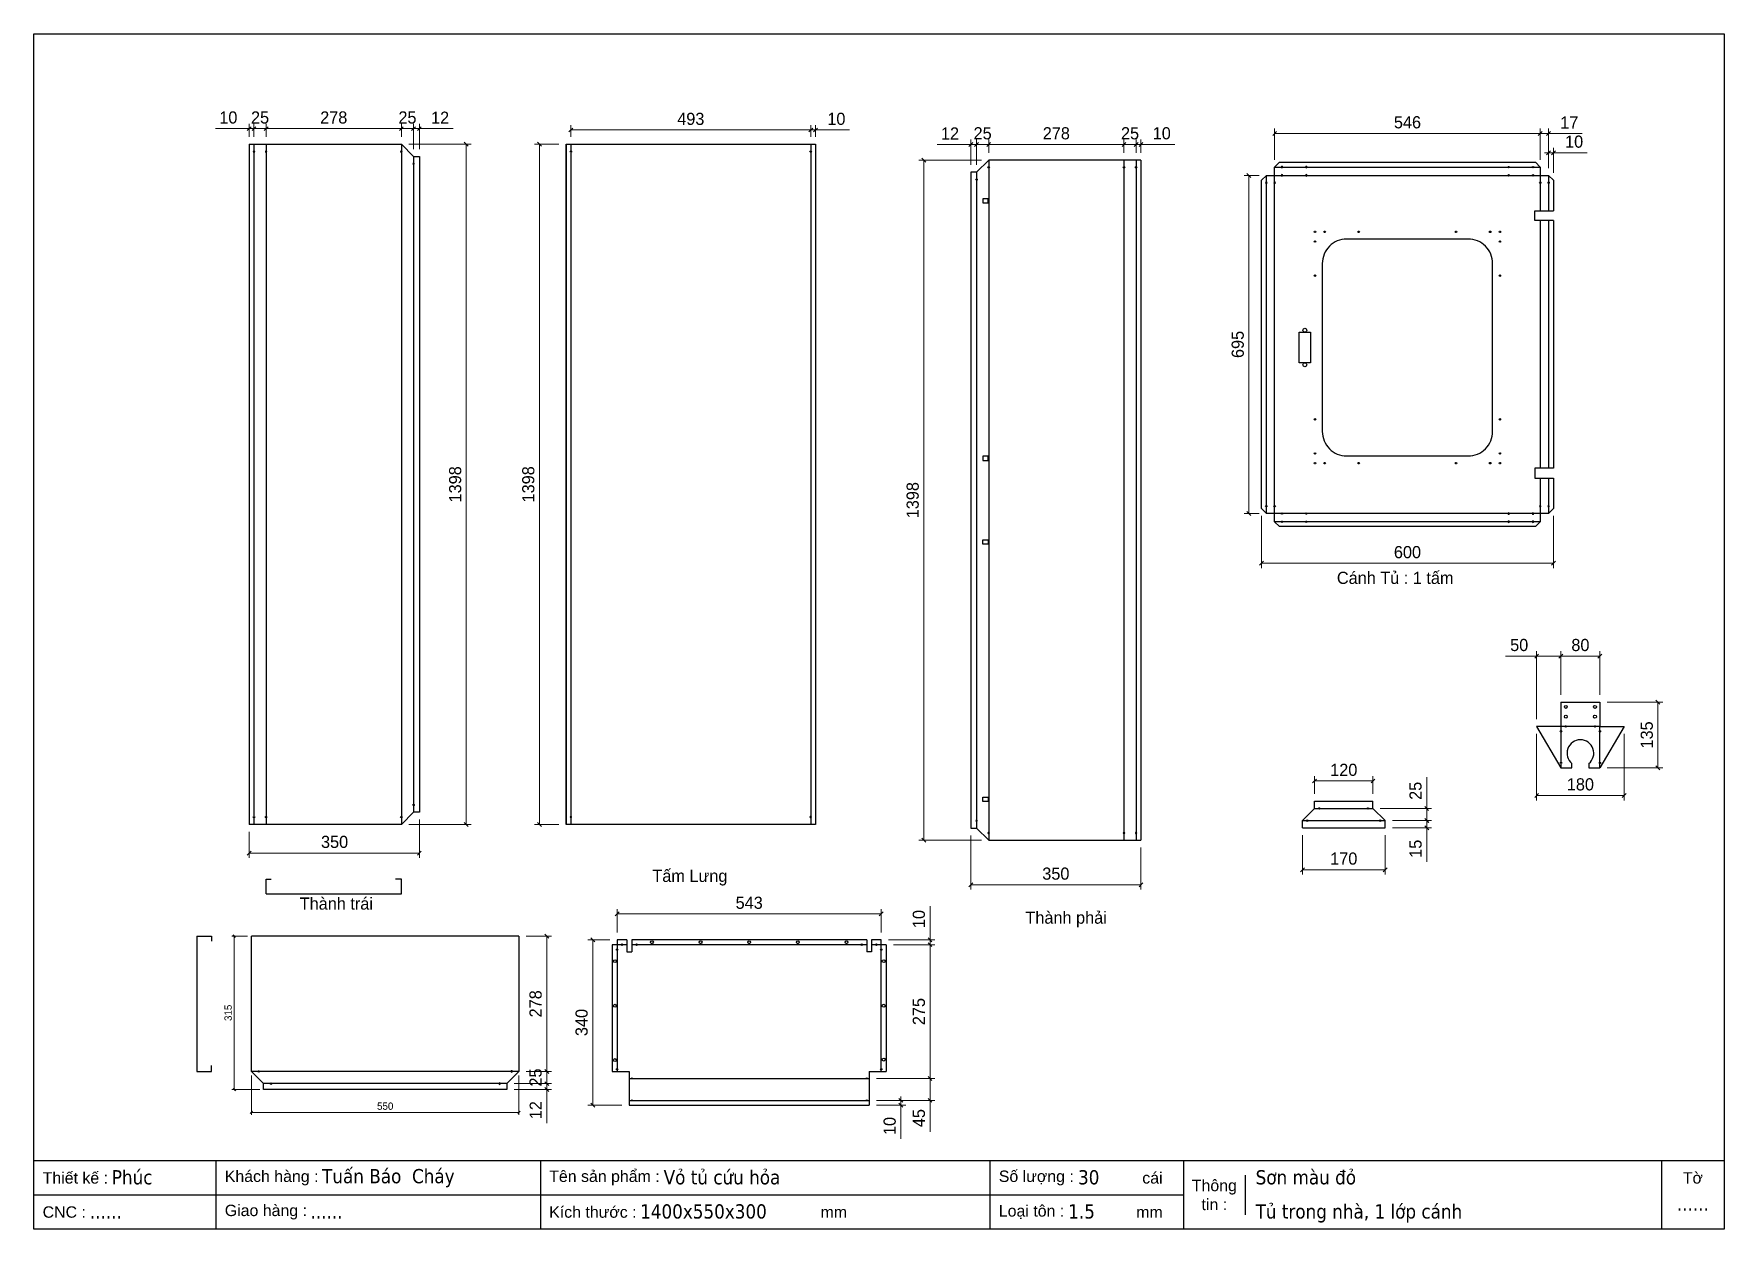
# Model space of a CAD drawing. Header units: millimetres. Extents: x 0 to 3475, y 0 to 2457.
import ezdxf
from ezdxf.enums import TextEntityAlignment as Align

# ---------------------------------------------------------------- set-up
doc = ezdxf.new("R2010")
doc.units = ezdxf.units.MM
doc.layers.add('CNC', color=7, linetype='Continuous')
doc.layers.add('DIM', color=253, linetype='Continuous')
doc.styles.add('Arial', font='arial.ttf')
doc.styles.add('Tahoma (Input Text)', font='tahoma.ttf')
doc.dimstyles.new('Dim-15', dxfattribs={"dimtxt": 15, "dimasz": 5, "dimexe": 5, "dimexo": 8, "dimgap": 5, "dimtad": 1, "dimdec": 0, "dimtxsty": 'Standard', "dimblk": 'OBLIQUE', "dimcen": 10, "dimclrd": 5, "dimclre": 5, "dimclrt": 3, "dimazin": 3, "dimtfac": 1, "dimtdec": 0, "dimtmove": 0, "dimatfit": 3, "dimldrblk": 'OBLIQUE', "dimlwd": 9, "dimlwe": 9})
doc.dimstyles.new('Dim-25', dxfattribs={"dimtxt": 25, "dimasz": 8, "dimexe": 10, "dimexo": 15, "dimgap": 10, "dimtad": 1, "dimdec": 0, "dimtxsty": 'Standard', "dimblk": 'OBLIQUE', "dimcen": 10, "dimclrd": 5, "dimclre": 5, "dimclrt": 3, "dimazin": 3, "dimtfac": 1, "dimtdec": 0, "dimtmove": 0, "dimatfit": 3, "dimldrblk": 'OBLIQUE', "dimlwd": 9, "dimlwe": 9})

msp = doc.modelspace()

# ---------------------------------------------------------------- texts
at = {"color": 2, "char_height": 25, "attachment_point": 5}
for s, insert, width in [('Cánh Tủ : 1 tấm', (2798.6, 1338.6), 674), ('Tấm Lưng', (1348.7, 722.5), 775), ('Thành trái', (621.9, 669.1), 775), ('Thành phải', (2122.1, 636.6), 775)]:
    msp.add_mtext(s, dxfattribs=dict(at, insert=insert, width=width))

# ---------------------------------------------------------------- blocks, each defined once
blk = doc.blocks.new('*D1')
at = {"color": 0, "linetype": 'ByBlock', "lineweight": -2}
for p, q in [((893, 2226), (885, 2234)), ((885, 836), (893, 828))]:
    blk.add_line(p, q, dxfattribs=at)
at = {"layer": 'Defpoints', "color": 0, "transparency": 16777216}
for p in [(755.6, 2230), (755.6, 832), (889, 832)]:
    blk.add_point(p, dxfattribs=at)
at = {"layer": 'DIM', "color": 5, "lineweight": 9, "transparency": 16777216}
for p, q in [((770.6, 2230), (899, 2230)), ((889, 2230), (889, 832)), ((770.6, 832), (899, 832))]:
    blk.add_line(p, q, dxfattribs=at)
at = {"layer": 'DIM', "color": 3, "transparency": 16777216, "insert": (866.3, 1531), "char_height": 25, "attachment_point": 5, "rotation": 90}
blk.add_mtext('1398', dxfattribs=at)
blk = doc.blocks.new('_Oblique')
at = {"color": 0, "linetype": 'ByBlock', "lineweight": -2}
blk.add_line((-0.5, -0.5), (0.5, 0.5), dxfattribs=at)
blk = doc.blocks.new('*D2')
at = {"color": 0, "linetype": 'ByBlock', "lineweight": -2}
for p, q in [((481.6, 2266.1), (473.6, 2258.1)), ((751.6, 2258.1), (759.6, 2266.1))]:
    blk.add_line(p, q, dxfattribs=at)
at = {"layer": 'Defpoints', "color": 0, "transparency": 16777216}
for p in [(755.6, 2262.1), (477.6, 2230), (755.6, 2230)]:
    blk.add_point(p, dxfattribs=at)
at = {"layer": 'DIM', "color": 5, "lineweight": 9, "transparency": 16777216}
for p, q in [((477.6, 2245), (477.6, 2272.1)), ((477.6, 2262.1), (755.6, 2262.1)), ((755.6, 2245), (755.6, 2272.1))]:
    blk.add_line(p, q, dxfattribs=at)
at = {"layer": 'DIM', "color": 3, "transparency": 16777216, "insert": (616.6, 2284.9), "char_height": 25, "attachment_point": 5}
blk.add_mtext('278', dxfattribs=at)
blk = doc.blocks.new('*D3')
at = {"color": 0, "linetype": 'ByBlock', "lineweight": -2}
for p, q in [((759.6, 2266.1), (751.6, 2258.1)), ((776.6, 2258.1), (784.6, 2266.1))]:
    blk.add_line(p, q, dxfattribs=at)
at = {"layer": 'Defpoints', "color": 0, "transparency": 16777216}
for p in [(780.6, 2262.1), (755.6, 2230), (780.6, 2205)]:
    blk.add_point(p, dxfattribs=at)
at = {"layer": 'DIM', "color": 5, "lineweight": 9, "transparency": 16777216}
for p, q in [((755.6, 2245), (755.6, 2272.1)), ((755.6, 2262.1), (780.6, 2262.1)), ((780.6, 2220), (780.6, 2272.1))]:
    blk.add_line(p, q, dxfattribs=at)
at = {"layer": 'DIM', "color": 3, "transparency": 16777216, "insert": (768.1, 2284.9), "char_height": 25, "attachment_point": 5}
blk.add_mtext('25', dxfattribs=at)
blk = doc.blocks.new('*D4')
at = {"color": 0, "linetype": 'ByBlock', "lineweight": -2}
for p, q in [((776.6, 2258.1), (784.6, 2266.1)), ((796.6, 2266.1), (788.6, 2258.1))]:
    blk.add_line(p, q, dxfattribs=at)
at = {"layer": 'Defpoints', "color": 0, "transparency": 16777216}
for p in [(792.6, 2262.1), (780.6, 2205), (792.6, 2205)]:
    blk.add_point(p, dxfattribs=at)
at = {"layer": 'DIM', "color": 5, "lineweight": 9, "transparency": 16777216}
for p, q in [((780.6, 2262.1), (772.6, 2262.1)), ((780.6, 2220), (780.6, 2272.1)), ((780.6, 2262.1), (792.6, 2262.1)), ((792.6, 2220), (792.6, 2272.1)), ((792.6, 2262.1), (861.8, 2262.1))]:
    blk.add_line(p, q, dxfattribs=at)
at = {"layer": 'DIM', "color": 3, "transparency": 16777216, "insert": (835.2, 2284.6), "char_height": 25, "attachment_point": 5}
blk.add_mtext('12', dxfattribs=at)
blk = doc.blocks.new('*D5')
at = {"color": 0, "linetype": 'ByBlock', "lineweight": -2}
for p, q in [((446.6, 777.1), (438.6, 769.1)), ((788.6, 769.1), (796.6, 777.1))]:
    blk.add_line(p, q, dxfattribs=at)
at = {"layer": 'Defpoints', "color": 0, "transparency": 16777216}
for p in [(792.6, 857), (442.6, 832), (792.6, 773.1)]:
    blk.add_point(p, dxfattribs=at)
at = {"layer": 'DIM', "color": 5, "lineweight": 9, "transparency": 16777216}
for p, q in [((792.6, 842), (792.6, 763.1)), ((442.6, 817), (442.6, 763.1)), ((442.6, 773.1), (792.6, 773.1))]:
    blk.add_line(p, q, dxfattribs=at)
at = {"layer": 'DIM', "color": 3, "transparency": 16777216, "insert": (618.3, 795.9), "char_height": 25, "attachment_point": 5}
blk.add_mtext('350', dxfattribs=at)
blk = doc.blocks.new('*D6')
at = {"color": 0, "linetype": 'ByBlock', "lineweight": -2}
for p, q in [((456.6, 2266.1), (448.6, 2258.1)), ((473.6, 2258.1), (481.6, 2266.1))]:
    blk.add_line(p, q, dxfattribs=at)
at = {"layer": 'Defpoints', "color": 0, "transparency": 16777216}
for p in [(452.6, 2262.1), (452.6, 2230), (477.6, 2230)]:
    blk.add_point(p, dxfattribs=at)
at = {"layer": 'DIM', "color": 5, "lineweight": 9, "transparency": 16777216}
for p, q in [((452.6, 2245), (452.6, 2272.1)), ((477.6, 2262.1), (452.6, 2262.1)), ((477.6, 2245), (477.6, 2272.1))]:
    blk.add_line(p, q, dxfattribs=at)
at = {"layer": 'DIM', "color": 3, "transparency": 16777216, "insert": (465.1, 2284.9), "char_height": 25, "attachment_point": 5}
blk.add_mtext('25', dxfattribs=at)
blk = doc.blocks.new('*D7')
at = {"color": 0, "linetype": 'ByBlock', "lineweight": -2}
for p, q in [((438.6, 2258.1), (446.6, 2266.1)), ((456.6, 2266.1), (448.6, 2258.1))]:
    blk.add_line(p, q, dxfattribs=at)
at = {"layer": 'Defpoints', "color": 0, "transparency": 16777216}
for p in [(442.6, 2262.1), (442.6, 2230), (452.6, 2230)]:
    blk.add_point(p, dxfattribs=at)
at = {"layer": 'DIM', "color": 5, "lineweight": 9, "transparency": 16777216}
for p, q in [((442.6, 2262.1), (373.2, 2262.1)), ((442.6, 2245), (442.6, 2272.1)), ((452.6, 2262.1), (442.6, 2262.1)), ((452.6, 2245), (452.6, 2272.1)), ((452.6, 2262.1), (460.6, 2262.1))]:
    blk.add_line(p, q, dxfattribs=at)
at = {"layer": 'DIM', "color": 3, "transparency": 16777216, "insert": (399.9, 2284.9), "char_height": 25, "attachment_point": 5}
blk.add_mtext('10', dxfattribs=at)
blk = doc.blocks.new('f3daunguoc')
at = {"layer": 'CNC', "color": 2, "lineweight": -3}
blk.add_circle((0, 0), 1.5, dxfattribs=at)
blk = doc.blocks.new('*D8')
at = {"color": 0, "linetype": 'ByBlock', "lineweight": -2}
for p, q in [((449.9, 242.6), (444.9, 237.6)), ((994.9, 237.6), (999.9, 242.6))]:
    blk.add_line(p, q, dxfattribs=at)
at = {"layer": 'Defpoints', "color": 0, "transparency": 16777216}
for p in [(447.4, 324.2), (997.4, 324.2), (447.4, 240.1)]:
    blk.add_point(p, dxfattribs=at)
at = {"layer": 'DIM', "color": 5, "lineweight": 9, "transparency": 16777216}
for p, q in [((447.4, 316.2), (447.4, 235.1)), ((997.4, 316.2), (997.4, 235.1)), ((997.4, 240.1), (447.4, 240.1))]:
    blk.add_line(p, q, dxfattribs=at)
at = {"layer": 'DIM', "color": 3, "transparency": 16777216, "insert": (722.4, 252.8), "char_height": 15, "attachment_point": 5}
blk.add_mtext('550', dxfattribs=at)
blk = doc.blocks.new('*D9')
at = {"color": 0, "linetype": 'ByBlock', "lineweight": -2}
for p, q in [((1058.4, 598.2), (1050.4, 606.2)), ((1050.4, 328.2), (1058.4, 320.2))]:
    blk.add_line(p, q, dxfattribs=at)
at = {"layer": 'Defpoints', "color": 0, "transparency": 16777216}
for p in [(997.4, 602.2), (997.4, 324.2), (1054.4, 324.2)]:
    blk.add_point(p, dxfattribs=at)
at = {"layer": 'DIM', "color": 5, "lineweight": 9, "transparency": 16777216}
for p, q in [((1012.4, 602.2), (1064.4, 602.2)), ((1054.4, 602.2), (1054.4, 324.2)), ((1012.4, 324.2), (1064.4, 324.2))]:
    blk.add_line(p, q, dxfattribs=at)
at = {"layer": 'DIM', "color": 3, "transparency": 16777216, "insert": (1031.6, 463.2), "char_height": 25, "attachment_point": 5, "rotation": 90}
blk.add_mtext('278', dxfattribs=at)
blk = doc.blocks.new('*D10')
at = {"color": 0, "linetype": 'ByBlock', "lineweight": -2}
for p, q in [((1058.4, 320.2), (1050.4, 328.2)), ((1050.4, 303.2), (1058.4, 295.2))]:
    blk.add_line(p, q, dxfattribs=at)
at = {"layer": 'Defpoints', "color": 0, "transparency": 16777216}
for p in [(997.4, 324.2), (972.4, 299.2), (1054.4, 299.2)]:
    blk.add_point(p, dxfattribs=at)
at = {"layer": 'DIM', "color": 5, "lineweight": 9, "transparency": 16777216}
for p, q in [((1012.4, 324.2), (1064.4, 324.2)), ((1054.4, 324.2), (1054.4, 299.2)), ((987.4, 299.2), (1064.4, 299.2))]:
    blk.add_line(p, q, dxfattribs=at)
at = {"layer": 'DIM', "color": 3, "transparency": 16777216, "insert": (1031.6, 311.7), "char_height": 25, "attachment_point": 5, "rotation": 90}
blk.add_mtext('25', dxfattribs=at)
blk = doc.blocks.new('*D11')
at = {"color": 0, "linetype": 'ByBlock', "lineweight": -2}
for p, q in [((1050.4, 303.2), (1058.4, 295.2)), ((1058.4, 283.2), (1050.4, 291.2))]:
    blk.add_line(p, q, dxfattribs=at)
at = {"layer": 'Defpoints', "color": 0, "transparency": 16777216}
for p in [(972.4, 299.2), (972.4, 287.2), (1054.4, 287.2)]:
    blk.add_point(p, dxfattribs=at)
at = {"layer": 'DIM', "color": 5, "lineweight": 9, "transparency": 16777216}
for p, q in [((987.4, 299.2), (1064.4, 299.2)), ((987.4, 287.2), (1064.4, 287.2)), ((1054.4, 299.2), (1054.4, 307.2)), ((1054.4, 299.2), (1054.4, 287.2)), ((1054.4, 287.2), (1054.4, 218))]:
    blk.add_line(p, q, dxfattribs=at)
at = {"layer": 'DIM', "color": 3, "transparency": 16777216, "insert": (1031.8, 244.6), "char_height": 25, "attachment_point": 5, "rotation": 90}
blk.add_mtext('12', dxfattribs=at)
blk = doc.blocks.new('*D12')
at = {"color": 0, "linetype": 'ByBlock', "lineweight": -2}
for p, q in [((414.6, 599.7), (409.6, 604.7)), ((409.6, 289.7), (414.6, 284.7))]:
    blk.add_line(p, q, dxfattribs=at)
at = {"layer": 'Defpoints', "color": 0, "transparency": 16777216}
for p in [(447.4, 602.2), (412.1, 287.2), (472.4, 287.2)]:
    blk.add_point(p, dxfattribs=at)
at = {"layer": 'DIM', "color": 5, "lineweight": 9, "transparency": 16777216}
for p, q in [((439.4, 602.2), (407.1, 602.2)), ((412.1, 602.2), (412.1, 287.2)), ((464.4, 287.2), (407.1, 287.2))]:
    blk.add_line(p, q, dxfattribs=at)
at = {"layer": 'DIM', "color": 3, "transparency": 16777216, "insert": (399.5, 444.7), "char_height": 15, "attachment_point": 5, "rotation": 90}
blk.add_mtext('315', dxfattribs=at)
blk = doc.blocks.new('*D13')
at = {"color": 0, "linetype": 'ByBlock', "lineweight": -2}
for p, q in [((1778.3, 268.8), (1786.3, 260.8)), ((1786.3, 250.8), (1778.3, 258.8))]:
    blk.add_line(p, q, dxfattribs=at)
at = {"layer": 'Defpoints', "color": 0, "transparency": 16777216}
for p in [(1717.1, 264.8), (1717.1, 254.8), (1782.3, 254.8)]:
    blk.add_point(p, dxfattribs=at)
at = {"layer": 'DIM', "color": 5, "lineweight": 9, "transparency": 16777216}
for p, q in [((1732.1, 264.8), (1792.3, 264.8)), ((1732.1, 254.8), (1792.3, 254.8)), ((1782.3, 264.8), (1782.3, 272.8)), ((1782.3, 264.8), (1782.3, 254.8)), ((1782.3, 254.8), (1782.3, 185.4))]:
    blk.add_line(p, q, dxfattribs=at)
at = {"layer": 'DIM', "color": 3, "transparency": 16777216, "insert": (1759.5, 212.1), "char_height": 25, "attachment_point": 5, "rotation": 90}
blk.add_mtext('10', dxfattribs=at)
blk = doc.blocks.new('*D14')
at = {"color": 0, "linetype": 'ByBlock', "lineweight": -2}
for p, q in [((1203.1, 652), (1195.1, 644)), ((1738.1, 644), (1746.1, 652))]:
    blk.add_line(p, q, dxfattribs=at)
at = {"layer": 'Defpoints', "color": 0, "transparency": 16777216}
for p in [(1742.1, 648), (1199.1, 594.8), (1742.1, 594.8)]:
    blk.add_point(p, dxfattribs=at)
at = {"layer": 'DIM', "color": 5, "lineweight": 9, "transparency": 16777216}
for p, q in [((1199.1, 609.8), (1199.1, 658)), ((1199.1, 648), (1742.1, 648)), ((1742.1, 609.8), (1742.1, 658))]:
    blk.add_line(p, q, dxfattribs=at)
at = {"layer": 'DIM', "color": 3, "transparency": 16777216, "insert": (1470.6, 670.8), "char_height": 25, "attachment_point": 5}
blk.add_mtext('543', dxfattribs=at)
blk = doc.blocks.new('*D15')
at = {"color": 0, "linetype": 'ByBlock', "lineweight": -2}
for p, q in [((1153, 590.8), (1145, 598.8)), ((1145, 258.8), (1153, 250.8))]:
    blk.add_line(p, q, dxfattribs=at)
at = {"layer": 'Defpoints', "color": 0, "ltscale": 3, "transparency": 16777216}
for p in [(1199.1, 594.8), (1149, 254.8), (1224.1, 254.8)]:
    blk.add_point(p, dxfattribs=at)
at = {"layer": 'DIM', "color": 5, "lineweight": 9, "ltscale": 3, "transparency": 16777216}
for p, q in [((1184.1, 594.8), (1139, 594.8)), ((1149, 594.8), (1149, 254.8)), ((1209.1, 254.8), (1139, 254.8))]:
    blk.add_line(p, q, dxfattribs=at)
at = {"layer": 'DIM', "color": 3, "ltscale": 3, "transparency": 16777216, "insert": (1126.2, 424.8), "char_height": 25, "attachment_point": 5, "rotation": 90}
blk.add_mtext('340', dxfattribs=at)
blk = doc.blocks.new('*D16')
at = {"color": 0, "linetype": 'ByBlock', "lineweight": -2}
for p, q in [((1846.3, 305.8), (1838.3, 313.8)), ((1838.3, 268.8), (1846.3, 260.8))]:
    blk.add_line(p, q, dxfattribs=at)
at = {"layer": 'Defpoints', "color": 0, "ltscale": 3, "transparency": 16777216}
for p in [(1717.1, 309.8), (1717.1, 264.8), (1842.3, 264.8)]:
    blk.add_point(p, dxfattribs=at)
at = {"layer": 'DIM', "color": 5, "lineweight": 9, "ltscale": 3, "transparency": 16777216}
for p, q in [((1732.1, 309.8), (1852.3, 309.8)), ((1842.3, 309.8), (1842.3, 264.8)), ((1732.1, 264.8), (1852.3, 264.8)), ((1842.3, 264.8), (1842.3, 199.8))]:
    blk.add_line(p, q, dxfattribs=at)
at = {"layer": 'DIM', "color": 3, "ltscale": 3, "transparency": 16777216, "insert": (1819.6, 228.3), "char_height": 25, "attachment_point": 5, "rotation": 90}
blk.add_mtext('45', dxfattribs=at)
blk = doc.blocks.new('*D17')
at = {"color": 0, "linetype": 'ByBlock', "lineweight": -2}
for p, q in [((1846.3, 580.8), (1838.3, 588.8)), ((1838.3, 313.8), (1846.3, 305.8))]:
    blk.add_line(p, q, dxfattribs=at)
at = {"layer": 'Defpoints', "color": 0, "ltscale": 3, "transparency": 16777216}
for p in [(1752.1, 584.8), (1842.3, 584.8), (1717.1, 309.8)]:
    blk.add_point(p, dxfattribs=at)
at = {"layer": 'DIM', "color": 5, "lineweight": 9, "ltscale": 3, "transparency": 16777216}
for p, q in [((1767.1, 584.8), (1852.3, 584.8)), ((1842.3, 309.8), (1842.3, 584.8)), ((1732.1, 309.8), (1852.3, 309.8))]:
    blk.add_line(p, q, dxfattribs=at)
at = {"layer": 'DIM', "color": 3, "ltscale": 3, "transparency": 16777216, "insert": (1819.5, 447.3), "char_height": 25, "attachment_point": 5, "rotation": 90}
blk.add_mtext('275', dxfattribs=at)
blk = doc.blocks.new('*D18')
at = {"color": 0, "linetype": 'ByBlock', "lineweight": -2}
for p, q in [((1838.3, 598.8), (1846.3, 590.8)), ((1846.3, 580.8), (1838.3, 588.8))]:
    blk.add_line(p, q, dxfattribs=at)
at = {"layer": 'Defpoints', "color": 0, "ltscale": 3, "transparency": 16777216}
for p in [(1742.1, 594.8), (1842.3, 594.8), (1752.1, 584.8)]:
    blk.add_point(p, dxfattribs=at)
at = {"layer": 'DIM', "color": 5, "lineweight": 9, "ltscale": 3, "transparency": 16777216}
for p, q in [((1842.3, 594.8), (1842.3, 664.2)), ((1757.1, 594.8), (1852.3, 594.8)), ((1842.3, 584.8), (1842.3, 594.8)), ((1767.1, 584.8), (1852.3, 584.8)), ((1842.3, 584.8), (1842.3, 576.8))]:
    blk.add_line(p, q, dxfattribs=at)
at = {"layer": 'DIM', "color": 3, "ltscale": 3, "transparency": 16777216, "insert": (1819.5, 637.5), "char_height": 25, "attachment_point": 5, "rotation": 90}
blk.add_mtext('10', dxfattribs=at)
blk = doc.blocks.new('*D19')
at = {"color": 0, "linetype": 'ByBlock', "lineweight": -2}
for p, q in [((3109.8, 2208.4), (3117.8, 2216.4)), ((3127.8, 2216.4), (3119.8, 2208.4))]:
    blk.add_line(p, q, dxfattribs=at)
at = {"layer": 'Defpoints', "color": 0, "transparency": 16777216}
for p in [(3123.8, 2212.4), (3113.8, 2166), (3123.8, 2156)]:
    blk.add_point(p, dxfattribs=at)
at = {"layer": 'DIM', "color": 5, "lineweight": 9, "transparency": 16777216}
for p, q in [((3113.8, 2212.4), (3105.8, 2212.4)), ((3113.8, 2181), (3113.8, 2222.4)), ((3113.8, 2212.4), (3123.8, 2212.4)), ((3123.8, 2171), (3123.8, 2222.4)), ((3123.8, 2212.4), (3193.1, 2212.4))]:
    blk.add_line(p, q, dxfattribs=at)
at = {"layer": 'DIM', "color": 3, "transparency": 16777216, "insert": (3166.4, 2235.2), "char_height": 25, "attachment_point": 5}
blk.add_mtext('10', dxfattribs=at)
blk = doc.blocks.new('*D20')
at = {"color": 0, "linetype": 'ByBlock', "lineweight": -2}
for p, q in [((3092.8, 2248.2), (3100.8, 2256.2)), ((3117.8, 2256.2), (3109.8, 2248.2))]:
    blk.add_line(p, q, dxfattribs=at)
at = {"layer": 'Defpoints', "color": 0, "transparency": 16777216}
for p in [(3113.8, 2252.2), (3096.8, 2183), (3113.8, 2166)]:
    blk.add_point(p, dxfattribs=at)
at = {"layer": 'DIM', "color": 5, "lineweight": 9, "transparency": 16777216}
for p, q in [((3096.8, 2198), (3096.8, 2262.2)), ((3113.8, 2181), (3113.8, 2262.2)), ((3096.8, 2252.2), (3088.8, 2252.2)), ((3096.8, 2252.2), (3113.8, 2252.2)), ((3113.8, 2252.2), (3183.2, 2252.2))]:
    blk.add_line(p, q, dxfattribs=at)
at = {"layer": 'DIM', "color": 3, "transparency": 16777216, "insert": (3156.5, 2274.8), "char_height": 25, "attachment_point": 5}
blk.add_mtext('17', dxfattribs=at)
blk = doc.blocks.new('*D21')
at = {"color": 0, "linetype": 'ByBlock', "lineweight": -2}
for p, q in [((2554.8, 2256.2), (2546.8, 2248.2)), ((3092.8, 2248.2), (3100.8, 2256.2))]:
    blk.add_line(p, q, dxfattribs=at)
at = {"layer": 'Defpoints', "color": 0, "transparency": 16777216}
for p in [(2550.8, 2252.2), (2550.8, 2183), (3096.8, 2183)]:
    blk.add_point(p, dxfattribs=at)
at = {"layer": 'DIM', "color": 5, "lineweight": 9, "transparency": 16777216}
for p, q in [((2550.8, 2198), (2550.8, 2262.2)), ((3096.8, 2198), (3096.8, 2262.2)), ((3096.8, 2252.2), (2550.8, 2252.2))]:
    blk.add_line(p, q, dxfattribs=at)
at = {"layer": 'DIM', "color": 3, "transparency": 16777216, "insert": (2823.8, 2275), "char_height": 25, "attachment_point": 5}
blk.add_mtext('546', dxfattribs=at)
blk = doc.blocks.new('*D22')
at = {"color": 0, "linetype": 'ByBlock', "lineweight": -2}
for p, q in [((2501.8, 2162), (2493.8, 2170)), ((2493.8, 1475), (2501.8, 1467))]:
    blk.add_line(p, q, dxfattribs=at)
at = {"layer": 'Defpoints', "color": 0, "transparency": 16777216}
for p in [(2497.8, 2166), (2533.8, 2166), (2533.8, 1471)]:
    blk.add_point(p, dxfattribs=at)
at = {"layer": 'DIM', "color": 5, "lineweight": 9, "transparency": 16777216}
for p, q in [((2518.8, 2166), (2487.8, 2166)), ((2497.8, 1471), (2497.8, 2166)), ((2518.8, 1471), (2487.8, 1471))]:
    blk.add_line(p, q, dxfattribs=at)
at = {"layer": 'DIM', "color": 3, "transparency": 16777216, "insert": (2475, 1818.5), "char_height": 25, "attachment_point": 5, "rotation": 90}
blk.add_mtext('695', dxfattribs=at)
blk = doc.blocks.new('*D23')
at = {"color": 0, "linetype": 'ByBlock', "lineweight": -2}
for p, q in [((2527.8, 1372.8), (2519.8, 1364.8)), ((3119.8, 1364.8), (3127.8, 1372.8))]:
    blk.add_line(p, q, dxfattribs=at)
at = {"layer": 'Defpoints', "color": 0, "transparency": 16777216}
for p in [(2523.8, 1481), (3123.8, 1481), (3123.8, 1368.8)]:
    blk.add_point(p, dxfattribs=at)
at = {"layer": 'DIM', "color": 5, "lineweight": 9, "transparency": 16777216}
for p, q in [((2523.8, 1466), (2523.8, 1358.8)), ((3123.8, 1466), (3123.8, 1358.8)), ((2523.8, 1368.8), (3123.8, 1368.8))]:
    blk.add_line(p, q, dxfattribs=at)
at = {"layer": 'DIM', "color": 3, "transparency": 16777216, "insert": (2823.8, 1391.5), "char_height": 25, "attachment_point": 5}
blk.add_mtext('600', dxfattribs=at)
blk = doc.blocks.new('*D24')
at = {"color": 0, "linetype": 'ByBlock', "lineweight": -2}
for p, q in [((1833.6, 2193.5), (1825.6, 2201.5)), ((1825.6, 803.5), (1833.6, 795.5))]:
    blk.add_line(p, q, dxfattribs=at)
at = {"layer": 'Defpoints', "color": 0, "transparency": 16777216}
for p in [(1963, 2197.5), (1829.6, 799.5), (1963, 799.5)]:
    blk.add_point(p, dxfattribs=at)
at = {"layer": 'DIM', "color": 5, "lineweight": 9, "transparency": 16777216}
for p, q in [((1948, 2197.5), (1819.6, 2197.5)), ((1829.6, 2197.5), (1829.6, 799.5)), ((1948, 799.5), (1819.6, 799.5))]:
    blk.add_line(p, q, dxfattribs=at)
at = {"layer": 'DIM', "color": 3, "transparency": 16777216, "insert": (1806.8, 1498.5), "char_height": 25, "attachment_point": 5, "rotation": 90}
blk.add_mtext('1398', dxfattribs=at)
blk = doc.blocks.new('*D25')
at = {"color": 0, "linetype": 'ByBlock', "lineweight": -2}
for p, q in [((1967, 2233.7), (1959, 2225.7)), ((2237, 2225.7), (2245, 2233.7))]:
    blk.add_line(p, q, dxfattribs=at)
at = {"layer": 'Defpoints', "color": 0, "transparency": 16777216}
for p in [(1963, 2229.7), (1963, 2197.5), (2241, 2197.5)]:
    blk.add_point(p, dxfattribs=at)
at = {"layer": 'DIM', "color": 5, "lineweight": 9, "transparency": 16777216}
for p, q in [((1963, 2212.5), (1963, 2239.7)), ((2241, 2229.7), (1963, 2229.7)), ((2241, 2212.5), (2241, 2239.7))]:
    blk.add_line(p, q, dxfattribs=at)
at = {"layer": 'DIM', "color": 3, "transparency": 16777216, "insert": (2102, 2252.4), "char_height": 25, "attachment_point": 5}
blk.add_mtext('278', dxfattribs=at)
blk = doc.blocks.new('*D26')
at = {"color": 0, "linetype": 'ByBlock', "lineweight": -2}
for p, q in [((1942, 2233.7), (1934, 2225.7)), ((1959, 2225.7), (1967, 2233.7))]:
    blk.add_line(p, q, dxfattribs=at)
at = {"layer": 'Defpoints', "color": 0, "transparency": 16777216}
for p in [(1938, 2229.7), (1963, 2197.5), (1938, 2172.5)]:
    blk.add_point(p, dxfattribs=at)
at = {"layer": 'DIM', "color": 5, "lineweight": 9, "transparency": 16777216}
for p, q in [((1938, 2187.5), (1938, 2239.7)), ((1963, 2229.7), (1938, 2229.7)), ((1963, 2212.5), (1963, 2239.7))]:
    blk.add_line(p, q, dxfattribs=at)
at = {"layer": 'DIM', "color": 3, "transparency": 16777216, "insert": (1950.5, 2252.4), "char_height": 25, "attachment_point": 5}
blk.add_mtext('25', dxfattribs=at)
blk = doc.blocks.new('*D27')
at = {"color": 0, "linetype": 'ByBlock', "lineweight": -2}
for p, q in [((1922, 2225.7), (1930, 2233.7)), ((1942, 2233.7), (1934, 2225.7))]:
    blk.add_line(p, q, dxfattribs=at)
at = {"layer": 'Defpoints', "color": 0, "transparency": 16777216}
for p in [(1926, 2229.7), (1926, 2172.5), (1938, 2172.5)]:
    blk.add_point(p, dxfattribs=at)
at = {"layer": 'DIM', "color": 5, "lineweight": 9, "transparency": 16777216}
for p, q in [((1926, 2229.7), (1856.8, 2229.7)), ((1926, 2187.5), (1926, 2239.7)), ((1938, 2229.7), (1926, 2229.7)), ((1938, 2187.5), (1938, 2239.7)), ((1938, 2229.7), (1946, 2229.7))]:
    blk.add_line(p, q, dxfattribs=at)
at = {"layer": 'DIM', "color": 3, "transparency": 16777216, "insert": (1883.4, 2252.2), "char_height": 25, "attachment_point": 5}
blk.add_mtext('12', dxfattribs=at)
blk = doc.blocks.new('*D28')
at = {"color": 0, "linetype": 'ByBlock', "lineweight": -2}
for p, q in [((1930, 711.9), (1922, 703.9)), ((2272, 703.9), (2280, 711.9))]:
    blk.add_line(p, q, dxfattribs=at)
at = {"layer": 'Defpoints', "color": 0, "transparency": 16777216}
for p in [(1926, 824.5), (2276, 799.5), (1926, 707.9)]:
    blk.add_point(p, dxfattribs=at)
at = {"layer": 'DIM', "color": 5, "lineweight": 9, "transparency": 16777216}
for p, q in [((1926, 809.5), (1926, 697.9)), ((2276, 784.5), (2276, 697.9)), ((2276, 707.9), (1926, 707.9))]:
    blk.add_line(p, q, dxfattribs=at)
at = {"layer": 'DIM', "color": 3, "transparency": 16777216, "insert": (2101, 730.7), "char_height": 25, "attachment_point": 5}
blk.add_mtext('350', dxfattribs=at)
blk = doc.blocks.new('*D29')
at = {"color": 0, "linetype": 'ByBlock', "lineweight": -2}
for p, q in [((2245, 2233.7), (2237, 2225.7)), ((2262, 2225.7), (2270, 2233.7))]:
    blk.add_line(p, q, dxfattribs=at)
at = {"layer": 'Defpoints', "color": 0, "transparency": 16777216}
for p in [(2266, 2229.7), (2241, 2197.5), (2266, 2197.5)]:
    blk.add_point(p, dxfattribs=at)
at = {"layer": 'DIM', "color": 5, "lineweight": 9, "transparency": 16777216}
for p, q in [((2241, 2212.5), (2241, 2239.7)), ((2241, 2229.7), (2266, 2229.7)), ((2266, 2212.5), (2266, 2239.7))]:
    blk.add_line(p, q, dxfattribs=at)
at = {"layer": 'DIM', "color": 3, "transparency": 16777216, "insert": (2253.5, 2252.4), "char_height": 25, "attachment_point": 5}
blk.add_mtext('25', dxfattribs=at)
blk = doc.blocks.new('*D30')
at = {"color": 0, "linetype": 'ByBlock', "lineweight": -2}
for p, q in [((2262, 2225.7), (2270, 2233.7)), ((2280, 2233.7), (2272, 2225.7))]:
    blk.add_line(p, q, dxfattribs=at)
at = {"layer": 'Defpoints', "color": 0, "transparency": 16777216}
for p in [(2276, 2229.7), (2266, 2197.5), (2276, 2197.5)]:
    blk.add_point(p, dxfattribs=at)
at = {"layer": 'DIM', "color": 5, "lineweight": 9, "transparency": 16777216}
for p, q in [((2266, 2229.7), (2258, 2229.7)), ((2266, 2212.5), (2266, 2239.7)), ((2266, 2229.7), (2276, 2229.7)), ((2276, 2212.5), (2276, 2239.7)), ((2276, 2229.7), (2345.4, 2229.7))]:
    blk.add_line(p, q, dxfattribs=at)
at = {"layer": 'DIM', "color": 3, "transparency": 16777216, "insert": (2318.7, 2252.4), "char_height": 25, "attachment_point": 5}
blk.add_mtext('10', dxfattribs=at)
blk = doc.blocks.new('*D31')
at = {"color": 0, "linetype": 'ByBlock', "lineweight": -2}
for p, q in [((1593.1, 2255.4), (1601.1, 2263.4)), ((1611.1, 2263.4), (1603.1, 2255.4))]:
    blk.add_line(p, q, dxfattribs=at)
at = {"layer": 'Defpoints', "color": 0, "ltscale": 3, "transparency": 16777216}
for p in [(1607.1, 2259.4), (1597.1, 2230), (1607.1, 2230)]:
    blk.add_point(p, dxfattribs=at)
at = {"layer": 'DIM', "color": 5, "lineweight": 9, "ltscale": 3, "transparency": 16777216}
for p, q in [((1597.1, 2259.4), (1589.1, 2259.4)), ((1597.1, 2245), (1597.1, 2269.4)), ((1597.1, 2259.4), (1607.1, 2259.4)), ((1607.1, 2245), (1607.1, 2269.4)), ((1607.1, 2259.4), (1676.5, 2259.4))]:
    blk.add_line(p, q, dxfattribs=at)
at = {"layer": 'DIM', "color": 3, "ltscale": 3, "transparency": 16777216, "insert": (1649.8, 2282.1), "char_height": 25, "attachment_point": 5}
blk.add_mtext('10', dxfattribs=at)
blk = doc.blocks.new('*D32')
at = {"color": 0, "linetype": 'ByBlock', "lineweight": -2}
for p, q in [((1108.1, 2263.4), (1100.1, 2255.4)), ((1593.1, 2255.4), (1601.1, 2263.4))]:
    blk.add_line(p, q, dxfattribs=at)
at = {"layer": 'Defpoints', "color": 0, "ltscale": 3, "transparency": 16777216}
for p in [(1104.1, 2259.4), (1104.1, 2230), (1597.1, 2230)]:
    blk.add_point(p, dxfattribs=at)
at = {"layer": 'DIM', "color": 5, "lineweight": 9, "ltscale": 3, "transparency": 16777216}
for p, q in [((1104.1, 2245), (1104.1, 2269.4)), ((1597.1, 2259.4), (1104.1, 2259.4)), ((1597.1, 2245), (1597.1, 2269.4))]:
    blk.add_line(p, q, dxfattribs=at)
at = {"layer": 'DIM', "color": 3, "ltscale": 3, "transparency": 16777216, "insert": (1350.6, 2282.1), "char_height": 25, "attachment_point": 5}
blk.add_mtext('493', dxfattribs=at)
blk = doc.blocks.new('*D33')
at = {"color": 0, "linetype": 'ByBlock', "lineweight": -2}
for p, q in [((1043.4, 2226), (1035.4, 2234)), ((1035.4, 836), (1043.4, 828))]:
    blk.add_line(p, q, dxfattribs=at)
at = {"layer": 'Defpoints', "color": 0, "ltscale": 3, "transparency": 16777216}
for p in [(1094.1, 2230), (1039.4, 832), (1094.1, 832)]:
    blk.add_point(p, dxfattribs=at)
at = {"layer": 'DIM', "color": 5, "lineweight": 9, "ltscale": 3, "transparency": 16777216}
for p, q in [((1079.1, 2230), (1029.4, 2230)), ((1039.4, 2230), (1039.4, 832)), ((1079.1, 832), (1029.4, 832))]:
    blk.add_line(p, q, dxfattribs=at)
at = {"layer": 'DIM', "color": 3, "ltscale": 3, "transparency": 16777216, "insert": (1016.6, 1531), "char_height": 25, "attachment_point": 5, "rotation": 90}
blk.add_mtext('1398', dxfattribs=at)
blk = doc.blocks.new('*D34')
at = {"color": 0, "linetype": 'ByBlock', "lineweight": -2}
for p, q in [((2859.4, 843.8), (2867.4, 835.8)), ((2867.4, 820.8), (2859.4, 828.8))]:
    blk.add_line(p, q, dxfattribs=at)
at = {"layer": 'Defpoints', "color": 0, "transparency": 16777216}
for p in [(2777.9, 839.8), (2777.9, 824.8), (2863.4, 824.8)]:
    blk.add_point(p, dxfattribs=at)
at = {"layer": 'DIM', "color": 5, "lineweight": 9, "transparency": 16777216}
for p, q in [((2792.9, 839.8), (2873.4, 839.8)), ((2863.4, 839.8), (2863.4, 847.8)), ((2863.4, 839.8), (2863.4, 824.8)), ((2792.9, 824.8), (2873.4, 824.8)), ((2863.4, 824.8), (2863.4, 755.1))]:
    blk.add_line(p, q, dxfattribs=at)
at = {"layer": 'DIM', "color": 3, "transparency": 16777216, "insert": (2840.6, 781.9), "char_height": 25, "attachment_point": 5, "rotation": 90}
blk.add_mtext('15', dxfattribs=at)
blk = doc.blocks.new('*D35')
at = {"color": 0, "linetype": 'ByBlock', "lineweight": -2}
for p, q in [((2867.3, 860.8), (2859.3, 868.8)), ((2859.3, 843.8), (2867.3, 835.8))]:
    blk.add_line(p, q, dxfattribs=at)
at = {"layer": 'Defpoints', "color": 0, "transparency": 16777216}
for p in [(2752.9, 864.8), (2777.9, 839.8), (2863.3, 839.8)]:
    blk.add_point(p, dxfattribs=at)
at = {"layer": 'DIM', "color": 5, "lineweight": 9, "transparency": 16777216}
for p, q in [((2863.3, 864.8), (2863.3, 929.2)), ((2767.9, 864.8), (2873.3, 864.8)), ((2792.9, 839.8), (2873.3, 839.8)), ((2863.3, 839.8), (2863.3, 864.8))]:
    blk.add_line(p, q, dxfattribs=at)
at = {"layer": 'DIM', "color": 3, "transparency": 16777216, "insert": (2840.5, 901), "char_height": 25, "attachment_point": 5, "rotation": 90}
blk.add_mtext('25', dxfattribs=at)
blk = doc.blocks.new('*D36')
at = {"color": 0, "linetype": 'ByBlock', "lineweight": -2}
for p, q in [((2611.9, 742.8), (2603.9, 734.8)), ((2773.9, 734.8), (2781.9, 742.8))]:
    blk.add_line(p, q, dxfattribs=at)
at = {"layer": 'Defpoints', "color": 0, "transparency": 16777216}
for p in [(2607.9, 824.8), (2777.9, 824.8), (2607.9, 738.8)]:
    blk.add_point(p, dxfattribs=at)
at = {"layer": 'DIM', "color": 5, "lineweight": 9, "transparency": 16777216}
for p, q in [((2607.9, 809.8), (2607.9, 728.8)), ((2777.9, 809.8), (2777.9, 728.8)), ((2777.9, 738.8), (2607.9, 738.8))]:
    blk.add_line(p, q, dxfattribs=at)
at = {"layer": 'DIM', "color": 3, "transparency": 16777216, "insert": (2692.9, 761.6), "char_height": 25, "attachment_point": 5}
blk.add_mtext('170', dxfattribs=at)
blk = doc.blocks.new('*D37')
at = {"color": 0, "linetype": 'ByBlock', "lineweight": -2}
for p, q in [((2636.9, 925.3), (2628.9, 917.3)), ((2748.9, 917.3), (2756.9, 925.3))]:
    blk.add_line(p, q, dxfattribs=at)
at = {"layer": 'Defpoints', "color": 0, "ltscale": 3, "transparency": 16777216}
for p in [(2752.9, 921.3), (2632.9, 879.8), (2752.9, 879.8)]:
    blk.add_point(p, dxfattribs=at)
at = {"layer": 'DIM', "color": 5, "lineweight": 9, "ltscale": 3, "transparency": 16777216}
for p, q in [((2632.9, 894.8), (2632.9, 931.3)), ((2632.9, 921.3), (2752.9, 921.3)), ((2752.9, 894.8), (2752.9, 931.3))]:
    blk.add_line(p, q, dxfattribs=at)
at = {"layer": 'DIM', "color": 3, "ltscale": 3, "transparency": 16777216, "insert": (2692.9, 944), "char_height": 25, "attachment_point": 5}
blk.add_mtext('120', dxfattribs=at)
blk = doc.blocks.new('khungtenAsean2')
at = {"color": 7}
for p, q in [((2970, -1980), (0, -1980)), ((320, -1980), (320, -2100)), ((890, -1980), (890, -2100)), ((1680, -1980), (1680, -2100)), ((2020, -1980), (2020, -2100)), ((2860, -1980), (2860, -2100)), ((2128.3, -2005), (2128.3, -2075)), ((2020, -2040), (0, -2040))]:
    blk.add_line(p, q, dxfattribs=at)
blk.add_lwpolyline([(0, 0), (2970, 0), (2970, -2100), (0, -2100)], close=True, dxfattribs=at)
at = {"color": 2, "char_height": 20, "style": 'Arial'}
for s, insert, width, attachment_point in [('  Thiết kế :', (0, -2010), 917.634, 4), ('  Khách hàng :', (320, -2010), 917.634, 4), ('  Tên sản phẩm :', (890, -2010), 917.634, 4), ('  Số lượng :', (1680, -2010), 917.634, 4), ('cái', (1947.6, -2010), 917.634, 4), ('Thông\\Ptin :', (2074.2, -2040), 108.311, 5), ('Tờ', (2915, -2010), 110, 5), ('  CNC :', (0, -2070), 917.634, 4), ('  Giao hàng :', (320, -2070), 917.634, 4), ('  Kích thước :', (890, -2070), 917.634, 4), ('mm', (1382.3, -2070), 917.634, 4), ('  Loại tôn :', (1680, -2070), 917.634, 4), ('mm', (1936.9, -2070), 917.634, 4)]:
    blk.add_mtext(s, dxfattribs=dict(at, insert=insert, width=width, attachment_point=attachment_point))
at = {"color": 1, "style": 'Tahoma (Input Text)', "flags": 8}
for tag, p in [('#01', (137.1, -2021.3)), ('#03', (506.6, -2019.3)), ('#05', (1106.6, -2021.3)), ('#07', (1834.7, -2021.3)), ('#09', (2146.7, -2021.3)), ('#02', (98.5, -2081.3)), ('#04', (486.1, -2081.3)), ('#06', (1065.3, -2081.3)), ('#08', (1817.4, -2081.3)), ('#10', (2146.7, -2081.3))]:
    blk.add_attdef(tag, p, '', height=25, dxfattribs=at)
blk.add_attdef('#11', text='', height=25, dxfattribs=at).set_placement((2915, -2067.3), align=Align.CENTER)
blk = doc.blocks.new('*D38')
at = {"color": 0, "linetype": 'ByBlock', "lineweight": -2}
for p, q in [((3143.3, 1181.8), (3135.3, 1173.8)), ((3215.3, 1173.8), (3223.3, 1181.8))]:
    blk.add_line(p, q, dxfattribs=at)
at = {"layer": 'Defpoints', "color": 0, "transparency": 16777216}
for p in [(3219.3, 1177.8), (3139.3, 1083.4), (3219.3, 1083.4)]:
    blk.add_point(p, dxfattribs=at)
at = {"layer": 'DIM', "color": 5, "lineweight": 9, "transparency": 16777216}
for p, q in [((3139.3, 1098.4), (3139.3, 1187.8)), ((3219.3, 1098.4), (3219.3, 1187.8)), ((3139.3, 1177.8), (3219.3, 1177.8))]:
    blk.add_line(p, q, dxfattribs=at)
at = {"layer": 'DIM', "color": 3, "transparency": 16777216, "insert": (3179.3, 1200.6), "char_height": 25, "attachment_point": 5}
blk.add_mtext('80', dxfattribs=at)
blk = doc.blocks.new('*D39')
at = {"color": 0, "linetype": 'ByBlock', "lineweight": -2}
for p, q in [((3342.7, 1079.4), (3334.7, 1087.4)), ((3334.7, 952.4), (3342.7, 944.4))]:
    blk.add_line(p, q, dxfattribs=at)
at = {"layer": 'Defpoints', "color": 0, "transparency": 16777216}
for p in [(3219.3, 1083.4), (3219.3, 948.4), (3338.7, 948.4)]:
    blk.add_point(p, dxfattribs=at)
at = {"layer": 'DIM', "color": 5, "lineweight": 9, "transparency": 16777216}
for p, q in [((3234.3, 1083.4), (3348.7, 1083.4)), ((3338.7, 1083.4), (3338.7, 948.4)), ((3234.3, 948.4), (3348.7, 948.4))]:
    blk.add_line(p, q, dxfattribs=at)
at = {"layer": 'DIM', "color": 3, "transparency": 16777216, "insert": (3315.9, 1015.9), "char_height": 25, "attachment_point": 5, "rotation": 90}
blk.add_mtext('135', dxfattribs=at)
blk = doc.blocks.new('*D40')
at = {"color": 0, "linetype": 'ByBlock', "lineweight": -2}
for p, q in [((3093.3, 1181.8), (3085.3, 1173.8)), ((3135.3, 1173.8), (3143.3, 1181.8))]:
    blk.add_line(p, q, dxfattribs=at)
at = {"layer": 'Defpoints', "color": 0, "transparency": 16777216}
for p in [(3089.3, 1177.8), (3139.3, 1083.4), (3089.3, 1033.4)]:
    blk.add_point(p, dxfattribs=at)
at = {"layer": 'DIM', "color": 5, "lineweight": 9, "transparency": 16777216}
for p, q in [((3089.3, 1048.4), (3089.3, 1187.8)), ((3139.3, 1098.4), (3139.3, 1187.8)), ((3089.3, 1177.8), (3025.6, 1177.8)), ((3139.3, 1177.8), (3089.3, 1177.8))]:
    blk.add_line(p, q, dxfattribs=at)
at = {"layer": 'DIM', "color": 3, "transparency": 16777216, "insert": (3053.5, 1200.6), "char_height": 25, "attachment_point": 5}
blk.add_mtext('50', dxfattribs=at)
blk = doc.blocks.new('*D41')
at = {"color": 0, "linetype": 'ByBlock', "lineweight": -2}
for p, q in [((3093.3, 895.4), (3085.3, 887.4)), ((3265.3, 887.4), (3273.3, 895.4))]:
    blk.add_line(p, q, dxfattribs=at)
at = {"layer": 'Defpoints', "color": 0, "transparency": 16777216}
for p in [(3089.3, 1033.4), (3269.3, 1033.4), (3269.3, 891.4)]:
    blk.add_point(p, dxfattribs=at)
at = {"layer": 'DIM', "color": 5, "lineweight": 9, "transparency": 16777216}
for p, q in [((3089.3, 1018.4), (3089.3, 881.4)), ((3269.3, 1018.4), (3269.3, 881.4)), ((3089.3, 891.4), (3269.3, 891.4))]:
    blk.add_line(p, q, dxfattribs=at)
at = {"layer": 'DIM', "color": 3, "transparency": 16777216, "insert": (3179.3, 914.2), "char_height": 25, "attachment_point": 5}
blk.add_mtext('180', dxfattribs=at)

# ---------------------------------------------------------------- dimensions: what is measured, and where the dimension line sits
at = {"layer": 'DIM', "color": 7}
for base, p1, p2, dimstyle, picture, middle in [((442.6, 2262.1), (452.6, 2230), (442.6, 2230), 'Dim-25', '*D7', (399.9, 2284.9)), ((792.6, 2262.1), (780.6, 2205), (792.6, 2205), 'Dim-25', '*D4', (835.2, 2284.6)), ((3089.3, 1177.8), (3139.3, 1083.4), (3089.3, 1033.4), 'Dim-25', '*D40', (3053.5, 1200.6)), ((3219.3, 1177.8), (3139.3, 1083.4), (3219.3, 1083.4), 'Dim-25', '*D38', (3179.3, 1200.6)), ((3269.3, 891.4), (3089.3, 1033.4), (3269.3, 1033.4), 'Dim-25', '*D41', (3179.3, 914.2)), ((2607.9, 738.8), (2777.9, 824.8), (2607.9, 824.8), 'Dim-25', '*D36', (2692.9, 761.6)), ((447.4, 240.1), (997.4, 324.2), (447.4, 324.2), 'Dim-15', '*D8', (722.4, 252.8))]:
    dim = msp.add_linear_dim(base=base, p1=p1, p2=p2, dimstyle=dimstyle, dxfattribs=at)
    dim.commit()
    dim.dimension.update_dxf_attribs({"geometry": picture, "text_midpoint": middle})
for base, p1, p2, picture, middle in [((452.6, 2262.1), (477.6, 2230), (452.6, 2230), '*D6', (465.1, 2262.1)), ((755.6, 2262.1), (477.6, 2230), (755.6, 2230), '*D2', (616.6, 2262.1)), ((780.6, 2262.1), (755.6, 2230), (780.6, 2205), '*D3', (768.1, 2262.1)), ((792.6, 773.1), (442.6, 832), (792.6, 857), '*D5', (618.3, 773.1))]:
    dim = msp.add_linear_dim(base=base, p1=p1, p2=p2, dimstyle='Dim-25', dxfattribs=at)
    dim.commit()
    dim.dimension.update_dxf_attribs({"geometry": picture, "text_midpoint": middle, "dimtype": 160})
at = {"layer": 'DIM', "color": 7, "ltscale": 3}
for base, p1, p2, picture, middle in [((1104.1, 2259.4), (1597.1, 2230), (1104.1, 2230), '*D32', (1350.6, 2282.1)), ((1607.1, 2259.4), (1597.1, 2230), (1607.1, 2230), '*D31', (1649.8, 2282.1)), ((2752.9, 921.3), (2632.9, 879.8), (2752.9, 879.8), '*D37', (2692.9, 944))]:
    dim = msp.add_linear_dim(base=base, p1=p1, p2=p2, dimstyle='Dim-25', dxfattribs=at)
    dim.commit()
    dim.dimension.update_dxf_attribs({"geometry": picture, "text_midpoint": middle})
at = {"layer": 'DIM', "color": 7}
for base, p1, p2, angle, dimstyle, picture, middle in [((1926, 2229.7), (1938, 2172.5), (1926, 2172.5), 180, 'Dim-25', '*D27', (1883.4, 2252.2)), ((2276, 2229.7), (2266, 2197.5), (2276, 2197.5), 180, 'Dim-25', '*D30', (2318.7, 2252.4)), ((3338.7, 948.4), (3219.3, 1083.4), (3219.3, 948.4), 90, 'Dim-25', '*D39', (3315.9, 1015.9)), ((2863.4, 824.8), (2777.9, 839.8), (2777.9, 824.8), 270, 'Dim-25', '*D34', (2840.6, 781.9)), ((1926, 707.9), (2276, 799.5), (1926, 824.5), 180, 'Dim-25', '*D28', (2101, 730.7)), ((412.1, 287.2), (447.4, 602.2), (472.4, 287.2), 270, 'Dim-15', '*D12', (399.5, 444.7)), ((1054.4, 287.2), (972.4, 299.2), (972.4, 287.2), 270, 'Dim-25', '*D11', (1031.8, 244.6)), ((1782.3, 254.8), (1717.1, 264.8), (1717.1, 254.8), 90, 'Dim-25', '*D13', (1759.5, 212.1))]:
    dim = msp.add_linear_dim(base=base, p1=p1, p2=p2, angle=angle, dimstyle=dimstyle, dxfattribs=at)
    dim.commit()
    dim.dimension.update_dxf_attribs({"geometry": picture, "text_midpoint": middle})
for base, p1, p2, angle, picture, middle in [((1938, 2229.7), (1963, 2197.5), (1938, 2172.5), 180, '*D26', (1950.5, 2229.7)), ((1963, 2229.7), (2241, 2197.5), (1963, 2197.5), 180, '*D25', (2102, 2229.7)), ((2266, 2229.7), (2241, 2197.5), (2266, 2197.5), 180, '*D29', (2253.5, 2229.7)), ((889, 832), (755.6, 2230), (755.6, 832), 90, '*D1', (889, 1531)), ((1829.6, 799.5), (1963, 2197.5), (1963, 799.5), 90, '*D24', (1829.6, 1498.5)), ((2863.3, 839.8), (2752.9, 864.8), (2777.9, 839.8), 270, '*D35', (2863.3, 901)), ((1054.4, 324.2), (997.4, 602.2), (997.4, 324.2), 270, '*D9', (1054.4, 463.2)), ((1054.4, 299.2), (997.4, 324.2), (972.4, 299.2), 270, '*D10', (1054.4, 311.7))]:
    dim = msp.add_linear_dim(base=base, p1=p1, p2=p2, angle=angle, dimstyle='Dim-25', dxfattribs=at)
    dim.commit()
    dim.dimension.update_dxf_attribs({"geometry": picture, "text_midpoint": middle, "dimtype": 160})
at = {"layer": 'DIM'}
for base, p1, p2, picture, middle in [((2550.8, 2252.2), (3096.8, 2183), (2550.8, 2183), '*D21', (2823.8, 2275)), ((3113.8, 2252.2), (3096.8, 2183), (3113.8, 2166), '*D20', (3156.5, 2274.8)), ((3123.8, 2212.4), (3113.8, 2166), (3123.8, 2156), '*D19', (3166.4, 2235.2)), ((3123.8, 1368.8), (2523.8, 1481), (3123.8, 1481), '*D23', (2823.8, 1391.5)), ((1742.1, 648), (1199.1, 594.8), (1742.1, 594.8), '*D14', (1470.6, 670.8))]:
    dim = msp.add_linear_dim(base=base, p1=p1, p2=p2, dimstyle='Dim-25', dxfattribs=at)
    dim.commit()
    dim.dimension.update_dxf_attribs({"geometry": picture, "text_midpoint": middle})
at = {"layer": 'DIM', "color": 7, "ltscale": 3}
for base, p1, p2, picture, middle in [((1039.4, 832), (1094.1, 2230), (1094.1, 832), '*D33', (1039.4, 1531)), ((1149, 254.8), (1199.1, 594.8), (1224.1, 254.8), '*D15', (1149, 424.8))]:
    dim = msp.add_linear_dim(base=base, p1=p1, p2=p2, angle=90, dimstyle='Dim-25', dxfattribs=at)
    dim.commit()
    dim.dimension.update_dxf_attribs({"geometry": picture, "text_midpoint": middle, "dimtype": 160})
at = {"layer": 'DIM'}
dim = msp.add_linear_dim(base=(2497.8, 2166), p1=(2533.8, 1471), p2=(2533.8, 2166), angle=90, dimstyle='Dim-25', dxfattribs=at)
dim.commit()
dim.dimension.update_dxf_attribs({"geometry": '*D22', "text_midpoint": (2475, 1818.5)})
at = {"layer": 'DIM', "color": 7, "ltscale": 3}
for base, p1, p2, picture, middle in [((1842.3, 594.8), (1752.1, 584.8), (1742.1, 594.8), '*D18', (1819.5, 637.5)), ((1842.3, 584.8), (1717.1, 309.8), (1752.1, 584.8), '*D17', (1819.5, 447.3)), ((1842.3, 264.8), (1717.1, 309.8), (1717.1, 264.8), '*D16', (1819.6, 228.3))]:
    dim = msp.add_linear_dim(base=base, p1=p1, p2=p2, angle=90, dimstyle='Dim-25', dxfattribs=at)
    dim.commit()
    dim.dimension.update_dxf_attribs({"geometry": picture, "text_midpoint": middle})

# ---------------------------------------------------------------- linework, layer by layer
at = {"color": 7}
for p, q in [((442.6, 2230), (442.6, 832)), ((452.6, 2230), (452.6, 832)), ((477.6, 2230), (477.6, 832)), ((755.6, 2230), (755.6, 832)), ((755.6, 2230), (780.6, 2205)), ((1094.1, 2230), (1094.1, 832)), ((1104.1, 2230), (1104.1, 832)), ((1597.1, 2230), (1597.1, 832)), ((1607.1, 2230), (1607.1, 832)), ((780.6, 2205), (780.6, 857)), ((1963, 2197.5), (1938, 2172.5)), ((1963, 2197.5), (1963, 799.5)), ((2241, 2197.5), (2241, 799.5)), ((2266, 2197.5), (2266, 799.5)), ((2276, 2197.5), (2276, 799.5)), ((1938, 2172.5), (1938, 824.5)), ((3139.3, 1083.4), (3219.3, 1083.4)), ((3089.3, 1033.4), (3139.3, 948.4)), ((3269.3, 1033.4), (3219.3, 948.4)), ((2632.9, 864.8), (2632.9, 879.8)), ((2752.9, 864.8), (2752.9, 879.8)), ((755.6, 832), (780.6, 857)), ((2632.9, 864.8), (2607.9, 839.8)), ((2607.9, 824.8), (2607.9, 839.8)), ((2777.9, 839.8), (2752.9, 864.8)), ((2777.9, 824.8), (2777.9, 839.8)), ((1963, 799.5), (1938, 824.5)), ((477.6, 689.6), (477.6, 719.6)), ((477.6, 719.6), (487.6, 719.6)), ((755.6, 719.6), (743.6, 719.6)), ((755.6, 689.6), (755.6, 719.6)), ((477.6, 689.6), (755.6, 689.6)), ((335.4, 602.2), (335.4, 324.2)), ((335.4, 602.2), (365.4, 602.2)), ((365.4, 602.2), (365.4, 592.2)), ((997.4, 602.2), (447.4, 602.2)), ((1189.1, 584.8), (1189.1, 323.8)), ((1752.1, 584.8), (1752.1, 323.8)), ((335.4, 324.2), (365.4, 324.2)), ((365.4, 324.2), (365.4, 336.2)), ((997.4, 324.2), (447.4, 324.2)), ((447.4, 324.2), (472.4, 299.2)), ((997.4, 324.2), (972.4, 299.2)), ((1189.1, 323.8), (1224.1, 323.8)), ((1224.1, 323.8), (1224.1, 254.8)), ((1717.1, 323.8), (1717.1, 254.8)), ((1717.1, 323.8), (1752.1, 323.8)), ((972.4, 299.2), (472.4, 299.2)), ((1224.1, 264.8), (1717.1, 264.8)), ((1224.1, 254.8), (1717.1, 254.8))]:
    msp.add_line(p, q, dxfattribs=at)
for p, q in [((1219.1, 594.8), (1219.1, 569.8)), ((1229.1, 594.8), (1229.1, 569.8)), ((1712.1, 594.8), (1712.1, 569.8)), ((1722.1, 594.8), (1722.1, 569.8)), ((1219.1, 569.8), (1229.1, 569.8)), ((1722.1, 569.8), (1712.1, 569.8))]:
    msp.add_line(p, q)
for points in [[(442.6, 2230), (755.6, 2230)], [(780.6, 2205), (792.6, 2205), (792.6, 857), (780.6, 857)], [(2276, 2197.5), (1963, 2197.5)], [(3123.8, 1544), (3123.8, 1481), (3113.8, 1471), (3096.8, 1471), (3096.8, 1454), (3086.8, 1444), (2560.8, 1444), (2550.8, 1454), (2550.8, 1471), (2533.8, 1471), (2523.8, 1481), (2523.8, 2156), (2533.8, 2166), (2550.8, 2166), (2550.8, 2183), (2560.8, 2193), (3086.8, 2193), (3096.8, 2183), (3096.8, 2166), (3113.8, 2166), (3123.8, 2156), (3123.8, 2093)], [(1938, 2172.5), (1926, 2172.5), (1926, 824.5), (1938, 824.5)], [(2533.8, 1471), (2533.8, 2166)], [(2550.8, 2183), (3096.8, 2183)], [(3096.8, 1544), (3096.8, 1471), (2550.8, 1471), (2550.8, 2166), (3096.8, 2166), (3096.8, 2093)], [(3113.8, 2166), (3113.8, 2093)], [(3096.8, 2073), (3096.8, 1564)], [(3113.8, 2073), (3113.8, 1564)], [(3123.8, 2073), (3123.8, 1564)], [(3113.8, 1544), (3113.8, 1471)], [(3096.8, 1454), (2550.8, 1454)], [(3139.3, 1083.4), (3139.3, 1033.4), (3089.3, 1033.4)], [(3219.3, 1083.4), (3219.3, 1033.4), (3269.3, 1033.4)], [(2632.9, 879.8), (2752.9, 879.8)], [(2607.9, 839.8), (2777.9, 839.8)], [(2632.9, 864.8), (2752.9, 864.8)], [(755.6, 832), (442.6, 832)], [(1963, 799.5), (2276, 799.5)], [(2607.9, 824.8), (2777.9, 824.8)], [(447.4, 324.2), (447.4, 602.2)], [(997.4, 602.2), (997.4, 324.2)], [(1219.1, 594.8), (1199.1, 594.8), (1199.1, 323.8)], [(1712.1, 594.8), (1229.1, 594.8)], [(1742.1, 323.8), (1742.1, 594.8), (1722.1, 594.8)], [(1219.1, 584.8), (1189.1, 584.8)], [(1712.1, 584.8), (1229.1, 584.8)], [(1752.1, 584.8), (1722.1, 584.8)], [(972.4, 299.2), (972.4, 287.2), (472.4, 287.2), (472.4, 299.2)], [(1224.1, 309.8), (1717.1, 309.8)]]:
    msp.add_lwpolyline(points, dxfattribs=at)
at = {"color": 7, "ltscale": 3}
msp.add_lwpolyline([(1094.1, 2230), (1607.1, 2230), (1607.1, 832), (1094.1, 832)], close=True, dxfattribs=at)
at = {"color": 2}
for points in [[(1962, 2117.8), (1951, 2117.8), (1951, 2109.3), (1962, 2109.3)], [(2601.3, 1843.7), (2624.3, 1843.7), (2624.3, 1780.7), (2601.3, 1780.7)], [(1962, 1588.8), (1951, 1588.8), (1951, 1580.3), (1962, 1580.3)], [(1962, 1408.3), (1951, 1408.3), (1951, 1416.8), (1962, 1416.8)], [(1962, 879.3), (1951, 879.3), (1951, 887.8), (1962, 887.8)]]:
    msp.add_lwpolyline(points, close=True, dxfattribs=at)
for points in [[(3123.8, 2073), (3085.8, 2073), (3085.8, 2093), (3123.8, 2093)], [(3123.8, 1564), (3085.8, 1564), (3085.8, 1544), (3123.8, 1544)]]:
    msp.add_lwpolyline(points, dxfattribs=at)
msp.add_lwpolyline([(2698.7, 1589.5), (2948.7, 1589.5, 0.414214), (2998.7, 1639.5), (2998.7, 1985, 0.414214), (2948.7, 2035), (2698.7, 2035, 0.414214), (2648.7, 1985), (2648.7, 1639.5, 0.414214)], format="xyb", close=True, dxfattribs=at)
at = {"color": 7}
msp.add_lwpolyline([(3196.8, 957.2), (3196.8, 948.9, 0.414214), (3197.3, 948.4), (3219.3, 948.4), (3219.3, 1033.4), (3139.3, 1033.4), (3139.3, 948.4), (3161.3, 948.4, 0.414214), (3161.8, 948.9), (3161.8, 957.2)], format="xyb", dxfattribs=at)
at = {"color": 2, "ltscale": 3}
for centre, radius in [((2633.7, 2050), 1.5), ((2653.7, 2050), 1.5), ((2723.7, 2050), 1.5), ((2923.8, 2050), 1.5), ((2993.8, 2050), 1.5), ((3013.8, 2050), 1.5), ((2633.7, 2030), 1.5), ((3013.8, 2030), 1.5), ((2633.7, 1960), 1.5), ((3013.8, 1960), 1.5), ((2633.7, 1664.5), 1.5), ((3013.8, 1664.5), 1.5), ((2633.7, 1594.5), 1.5), ((2633.7, 1574.5), 1.5), ((2653.7, 1574.5), 1.5), ((2723.7, 1574.5), 1.5), ((2923.8, 1574.5), 1.5), ((2993.8, 1574.5), 1.5), ((3013.8, 1594.5), 1.5), ((3013.8, 1574.5), 1.5), ((1229.1, 309.8), 1), ((1712.1, 309.8), 1), ((1229.1, 264.8), 1), ((1712.1, 264.8), 1)]:
    msp.add_circle(centre, radius, dxfattribs=at)
at = {"color": 2}
for centre, radius in [((2612.8, 1847.7), 4), ((2612.8, 1776.7), 4), ((3149.3, 1073.4), 3), ((3149.3, 1053.4), 3), ((3209.3, 1073.4), 3), ((3209.3, 1053.4), 3), ((3139.3, 1023.4), 1.5), ((3149.3, 1033.4), 1.5), ((3209.4, 1033.4), 1.5), ((3219.3, 1023.4), 1.5), ((3139.3, 958.4), 1.5), ((3219.3, 958.4), 1.5), ((2617.9, 839.8), 1.5), ((2642.9, 864.8), 1.5), ((2742.9, 864.8), 1.5), ((2767.9, 839.8), 1.5), ((1199.1, 574.8), 1.5), ((1209.1, 584.8), 1.5), ((1239.1, 584.8), 1.5), ((1702.1, 584.8), 1.5), ((1732.1, 584.8), 1.5), ((1742.1, 574.8), 1.5), ((1199.1, 328.8), 1.5), ((1742.1, 328.8), 1.5)]:
    msp.add_circle(centre, radius, dxfattribs=at)
at = {"color": 7}
for centre in [(1270.6, 589.8), (1370.6, 589.8), (1470.6, 589.8), (1570.6, 589.8), (1670.6, 589.8), (1194.6, 550.9), (1747.1, 550.9), (1194.6, 459.3), (1747.1, 459.3), (1194.6, 347.6), (1747.1, 348.6)]:
    msp.add_circle(centre, 3, dxfattribs=at)
at = {"color": 2}
msp.add_arc((3179.3, 978.4), 27.5, 309.5212, 230.4788, dxfattribs=at)

# ---------------------------------------------------------------- block references
at = {"color": 7}
ref = msp.add_blockref('khungtenAsean2', (0, 2457), dxfattribs=dict(at, xscale=1.16999999983227, yscale=1.16999999983227, zscale=1.16999999983227))
ref.add_attrib('#11', '......', dxfattribs={"color": 1, "height": 29.25, "style": 'Tahoma (Input Text)'}).set_placement((3410.5, 38.2), align=Align.CENTER)
ref.add_attrib('#09', 'Sơn màu đỏ', (2511.7, 92.1), dxfattribs={"color": 1, "height": 29.25, "style": 'Tahoma (Input Text)'})
ref.add_attrib('#10', 'Tủ trong nhà, 1 lớp cánh', (2511.7, 21.9), dxfattribs={"color": 1, "height": 29.25, "style": 'Tahoma (Input Text)'})
ref.add_attrib('#08', '1.5', (2126.4, 21.9), dxfattribs={"color": 1, "height": 29.25, "style": 'Tahoma (Input Text)'})
ref.add_attrib('#07', '30', (2146.6, 92.1), dxfattribs={"color": 1, "height": 29.25, "style": 'Tahoma (Input Text)'})
ref.add_attrib('#06', '1400x550x300', (1246.4, 21.9), dxfattribs={"color": 1, "height": 29.25, "style": 'Tahoma (Input Text)'})
ref.add_attrib('#05', 'Vỏ tủ cứu hỏa', (1294.8, 92.1), dxfattribs={"color": 1, "height": 29.25, "style": 'Tahoma (Input Text)'})
ref.add_attrib('#04', '......', (568.7, 21.9), dxfattribs={"color": 1, "height": 29.25, "style": 'Tahoma (Input Text)'})
ref.add_attrib('#03', 'Tuấn Báo  Cháy', (592.7, 94.4), dxfattribs={"color": 1, "height": 29.25, "style": 'Tahoma (Input Text)'})
ref.add_attrib('#02', '......', (115.2, 21.9), dxfattribs={"color": 1, "height": 29.25, "style": 'Tahoma (Input Text)'})
ref.add_attrib('#01', 'Phúc', (160.4, 92.1), dxfattribs={"color": 1, "height": 29.25, "style": 'Tahoma (Input Text)'})
at = {"lineweight": -3, "xscale": -1}
for p, rotation in [((452.6, 2215), 180), ((477.6, 2215), 180), ((755.6, 2215), 180), ((780.6, 2190), 180), ((2565.8, 2183), 180), ((2565.8, 2166), 180), ((2615.8, 2183), 180), ((2615.8, 2166), 180), ((2533.8, 2151), 180), ((2550.8, 2151), 180), ((982.4, 324.2), 90), ((957.4, 299.2), 90)]:
    msp.add_blockref('f3daunguoc', p, dxfattribs=dict(at, rotation=rotation))
at = {"lineweight": -3}
for p, rotation in [((1104.1, 2215), 180), ((1597.1, 2215), 180), ((1938, 2157.5), 180), ((1963, 2182.5), 180), ((2241, 2182.5), 180), ((2266, 2182.5), 180), ((3031.8, 2183), 180), ((3031.8, 2166), 180), ((3081.8, 2183), 180), ((3081.8, 2166), 180), ((3096.8, 2151), 180), ((3113.8, 2151), 180), ((462.4, 324.2), 270), ((487.4, 299.2), 270)]:
    msp.add_blockref('f3daunguoc', p, dxfattribs=dict(at, rotation=rotation))
for p in [(2533.8, 1486), (2550.8, 1486), (2565.8, 1471), (2615.8, 1471), (2565.8, 1454), (2615.8, 1454), (780.6, 872), (452.6, 847), (477.6, 847), (755.6, 847)]:
    msp.add_blockref('f3daunguoc', p, dxfattribs=at)
at = {"lineweight": -3, "xscale": -1}
for p in [(3031.8, 1471), (3081.8, 1471), (3096.8, 1486), (3113.8, 1486), (3031.8, 1454), (3081.8, 1454), (1104.1, 847), (1597.1, 847), (1938, 839.5), (1963, 814.5), (2241, 814.5), (2266, 814.5)]:
    msp.add_blockref('f3daunguoc', p, dxfattribs=at)

msp.set_redraw_order([(e.dxf.handle, doc.entitydb.next_handle()) for e in msp.query("TEXT MTEXT ATTDEF DIMENSION ARC_DIMENSION")])  # texts and dimensions are drawn at this point

doc.saveas('drawing.dxf')
